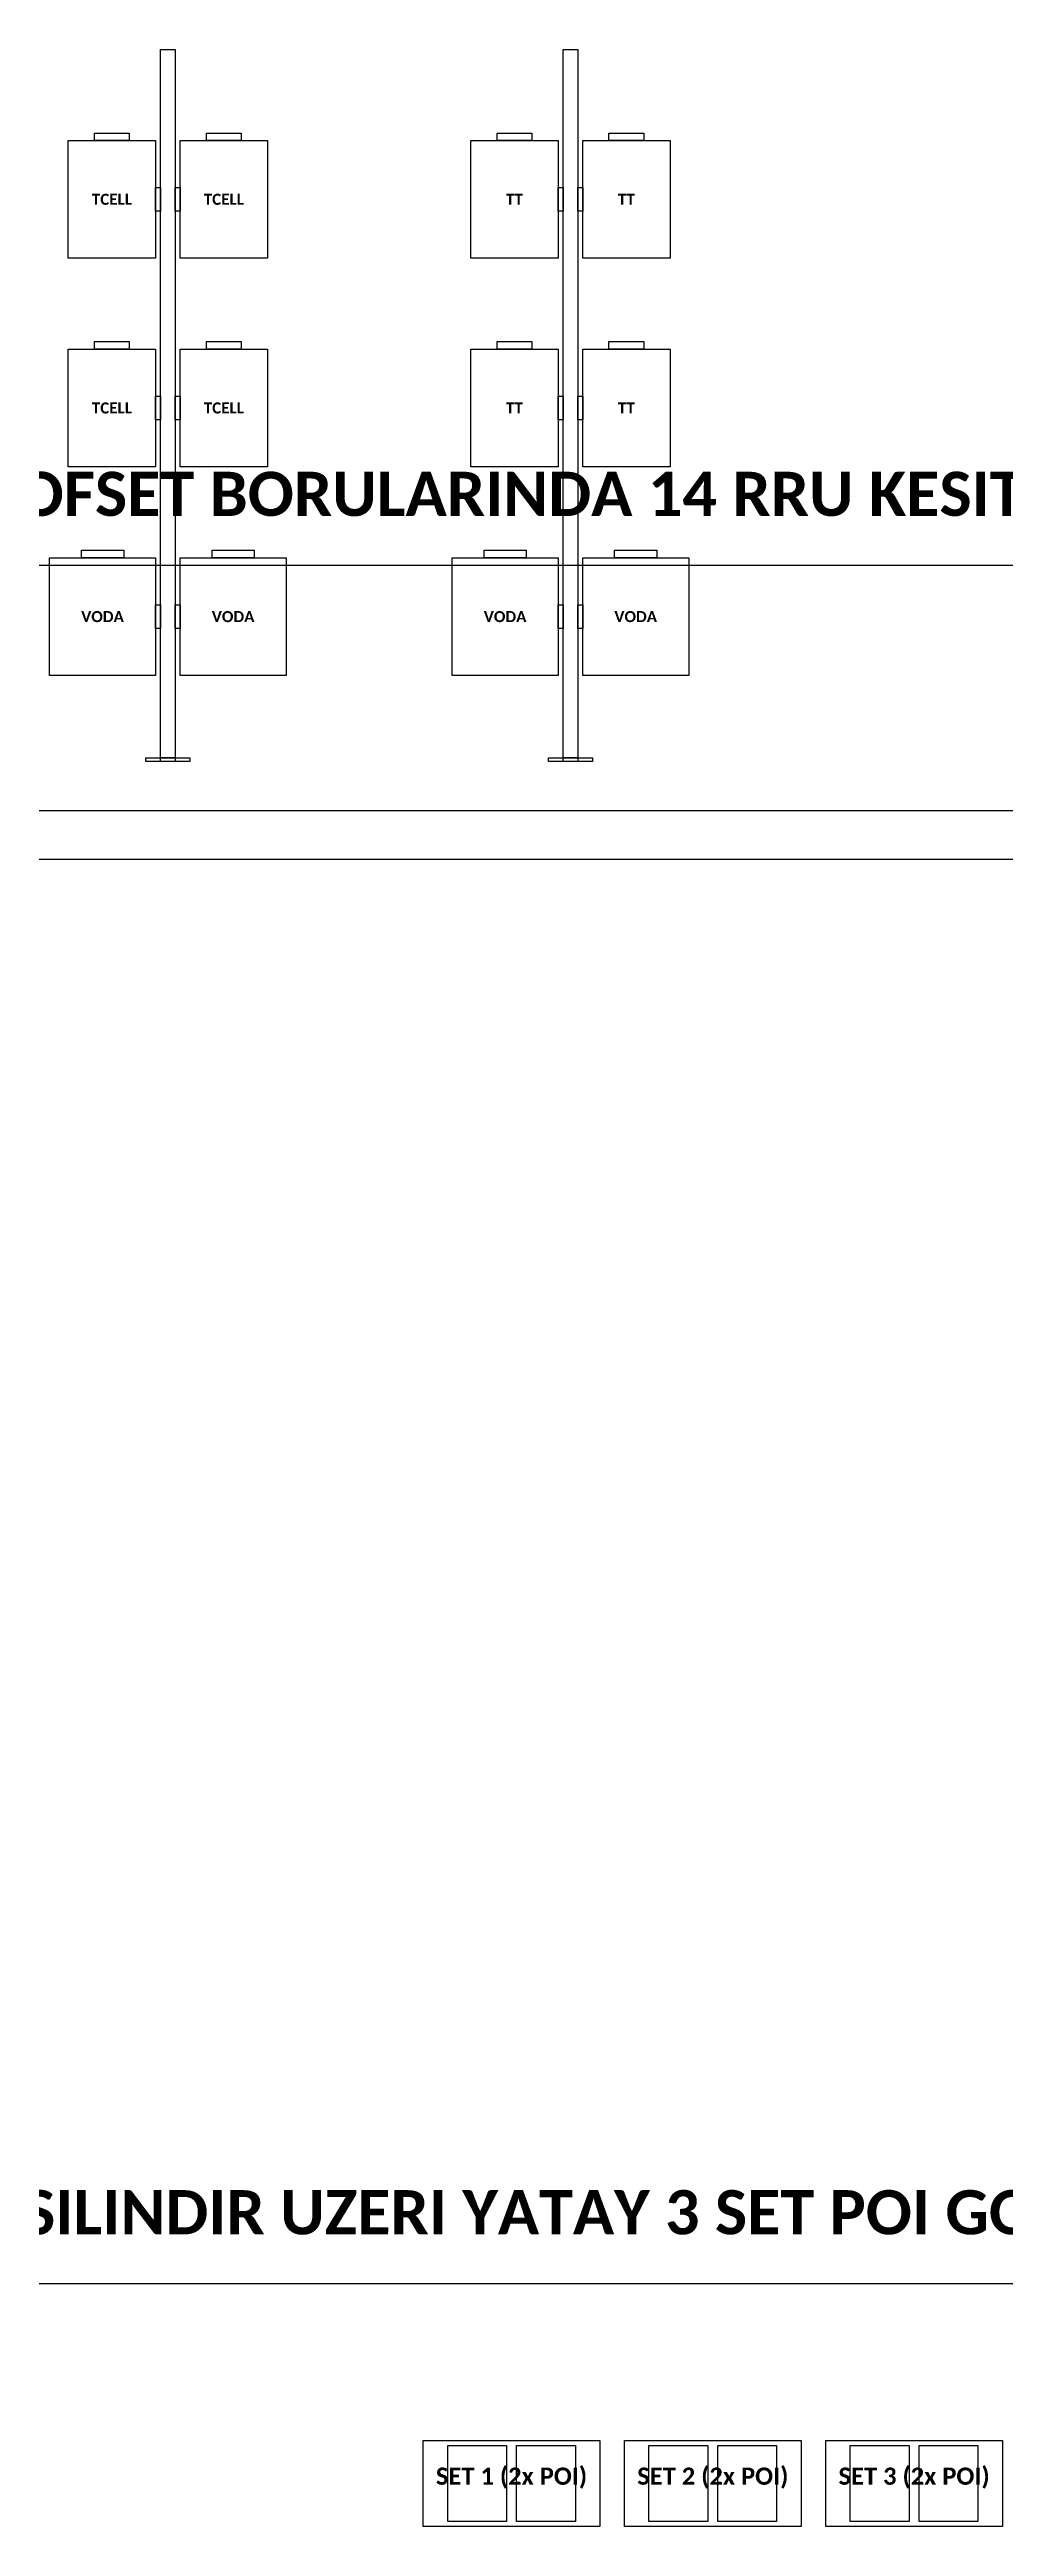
# Model space of a CAD drawing. Header units: metres. Extents: x -17.3 to 15, y -21.4 to 26.3.
# Drawn here: x -4.3 to -0.42, y -20.99 to -10.9 of the extents above; entities that cross this region are included whole.
import ezdxf
from ezdxf.enums import TextEntityAlignment as Align

# ---------------------------------------------------------------- set-up
doc = ezdxf.new("R2010")
doc.units = ezdxf.units.M
for name, color, linetype in [('EKP_POI_MODULLERI', 40, 'CONTINUOUS'), ('EKP_POI_TASIYICI_SASE', 30, 'CONTINUOUS'), ('EKP_TURK_TELEKOM_RRU', 4, 'CONTINUOUS'), ('EKP_TURKCELL_RRU', 5, 'CONTINUOUS'), ('EKP_VODAFONE_RRU', 1, 'CONTINUOUS'), ('KORKULUK_KAPI', 4, 'CONTINUOUS'), ('METIN_BILGI', 7, 'CONTINUOUS'), ('MONTAJ_BORULARI', 2, 'CONTINUOUS'), ('ZEMIN_PLATFORM', 8, 'CONTINUOUS')]:
    doc.layers.add(name, color=color, linetype=linetype)
doc.styles.get("Standard").update_dxf_attribs({"font": 'calibrib.ttf'})

msp = doc.modelspace()

# ---------------------------------------------------------------- texts
at = {"layer": 'EKP_TURK_TELEKOM_RRU'}
for p in [(-2.408, -11.51), (-1.952, -11.51), (-2.408, -12.36), (-1.952, -12.36)]:
    msp.add_text('TT', height=0.045, dxfattribs=at).set_placement(p, align=Align.MIDDLE_CENTER)
at = {"layer": 'EKP_TURKCELL_RRU'}
for p in [(-4.048, -11.51), (-3.592, -11.51), (-4.048, -12.36), (-3.592, -12.36)]:
    msp.add_text('TCELL', height=0.045, dxfattribs=at).set_placement(p, align=Align.MIDDLE_CENTER)
at = {"layer": 'EKP_VODAFONE_RRU'}
for p in [(-4.086, -13.21), (-3.554, -13.21), (-2.446, -13.21), (-1.914, -13.21)]:
    msp.add_text('VODA', height=0.045, dxfattribs=at).set_placement(p, align=Align.MIDDLE_CENTER)
at = {"layer": 'METIN_BILGI'}
for s, height, p in [('ARA KEDI YOLU VE 20CM OFSET BORULARINDA 14 RRU KESITI (KOT +8.60m)', 0.18, (-3, -12.8)), ('CATI UCU KEDI YOLU VE O45.7CM SILINDIR UZERI YATAY 3 SET POI GORUNUSU (KOT +5.75m)', 0.18, (-3, -19.8)), ('SET 1 (2x POI)', 0.07, (-2.42, -20.82)), ('SET 2 (2x POI)', 0.07, (-1.6, -20.82)), ('SET 3 (2x POI)', 0.07, (-0.78, -20.82))]:
    msp.add_text(s, height=height, dxfattribs=at).set_placement(p, align=Align.CENTER)

# ---------------------------------------------------------------- linework, layer by layer
at = {"layer": 'EKP_POI_MODULLERI'}
for points in [[(-2.68, -20.97), (-2.68, -20.66), (-2.44, -20.66), (-2.44, -20.97)], [(-2.4, -20.97), (-2.4, -20.66), (-2.16, -20.66), (-2.16, -20.97)], [(-1.86, -20.97), (-1.86, -20.66), (-1.62, -20.66), (-1.62, -20.97)], [(-1.58, -20.97), (-1.58, -20.66), (-1.34, -20.66), (-1.34, -20.97)], [(-1.04, -20.97), (-1.04, -20.66), (-0.8, -20.66), (-0.8, -20.97)], [(-0.76, -20.97), (-0.76, -20.66), (-0.52, -20.66), (-0.52, -20.97)]]:
    msp.add_lwpolyline(points, close=True, dxfattribs=at)
at = {"layer": 'EKP_POI_TASIYICI_SASE'}
for points in [[(-2.78, -20.99), (-2.78, -20.64), (-2.06, -20.64), (-2.06, -20.99)], [(-1.96, -20.99), (-1.96, -20.64), (-1.24, -20.64), (-1.24, -20.99)], [(-1.14, -20.99), (-1.14, -20.64), (-0.42, -20.64), (-0.42, -20.99)]]:
    msp.add_lwpolyline(points, close=True, dxfattribs=at)
at = {"layer": 'EKP_TURK_TELEKOM_RRU'}
for points in [[(-2.586, -11.75), (-2.586, -11.27), (-2.23, -11.27), (-2.23, -11.75)], [(-2.479, -11.27), (-2.479, -11.24), (-2.337, -11.24), (-2.337, -11.27)], [(-2.13, -11.75), (-2.13, -11.27), (-1.774, -11.27), (-1.774, -11.75)], [(-2.023, -11.27), (-2.023, -11.24), (-1.881, -11.24), (-1.881, -11.27)], [(-2.479, -12.12), (-2.479, -12.09), (-2.337, -12.09), (-2.337, -12.12)], [(-2.023, -12.12), (-2.023, -12.09), (-1.881, -12.09), (-1.881, -12.12)], [(-2.586, -12.6), (-2.586, -12.12), (-2.23, -12.12), (-2.23, -12.6)], [(-2.13, -12.6), (-2.13, -12.12), (-1.774, -12.12), (-1.774, -12.6)]]:
    msp.add_lwpolyline(points, close=True, dxfattribs=at)
at = {"layer": 'EKP_TURKCELL_RRU'}
for points in [[(-4.226, -11.75), (-4.226, -11.27), (-3.87, -11.27), (-3.87, -11.75)], [(-4.119, -11.27), (-4.119, -11.24), (-3.977, -11.24), (-3.977, -11.27)], [(-3.77, -11.75), (-3.77, -11.27), (-3.414, -11.27), (-3.414, -11.75)], [(-3.663, -11.27), (-3.663, -11.24), (-3.521, -11.24), (-3.521, -11.27)], [(-4.119, -12.12), (-4.119, -12.09), (-3.977, -12.09), (-3.977, -12.12)], [(-3.663, -12.12), (-3.663, -12.09), (-3.521, -12.09), (-3.521, -12.12)], [(-4.226, -12.6), (-4.226, -12.12), (-3.87, -12.12), (-3.87, -12.6)], [(-3.77, -12.6), (-3.77, -12.12), (-3.414, -12.12), (-3.414, -12.6)]]:
    msp.add_lwpolyline(points, close=True, dxfattribs=at)
at = {"layer": 'EKP_VODAFONE_RRU'}
for points in [[(-4.302, -13.45), (-4.302, -12.97), (-3.87, -12.97), (-3.87, -13.45)], [(-4.172, -12.97), (-4.172, -12.94), (-4, -12.94), (-4, -12.97)], [(-3.77, -13.45), (-3.77, -12.97), (-3.338, -12.97), (-3.338, -13.45)], [(-3.64, -12.97), (-3.64, -12.94), (-3.468, -12.94), (-3.468, -12.97)], [(-2.662, -13.45), (-2.662, -12.97), (-2.23, -12.97), (-2.23, -13.45)], [(-2.532, -12.97), (-2.532, -12.94), (-2.36, -12.94), (-2.36, -12.97)], [(-2.13, -13.45), (-2.13, -12.97), (-1.698, -12.97), (-1.698, -13.45)], [(-2, -12.97), (-2, -12.94), (-1.828, -12.94), (-1.828, -12.97)]]:
    msp.add_lwpolyline(points, close=True, dxfattribs=at)
at = {"layer": 'KORKULUK_KAPI'}
for p, q in [((-10, -13), (10, -13)), ((-10, -20), (10, -20))]:
    msp.add_line(p, q, dxfattribs=at)
at = {"layer": 'MONTAJ_BORULARI'}
for points in [[(-3.85, -13.8), (-3.85, -10.9), (-3.79, -10.9), (-3.79, -13.8)], [(-3.85, -13.785), (-3.85, -10.9), (-3.79, -10.9), (-3.79, -13.785)], [(-2.21, -13.8), (-2.21, -10.9), (-2.15, -10.9), (-2.15, -13.8)], [(-2.21, -13.785), (-2.21, -10.9), (-2.15, -10.9), (-2.15, -13.785)], [(-3.87, -11.558), (-3.87, -11.462), (-3.85, -11.462), (-3.85, -11.558)], [(-3.79, -11.558), (-3.79, -11.462), (-3.77, -11.462), (-3.77, -11.558)], [(-2.23, -11.558), (-2.23, -11.462), (-2.21, -11.462), (-2.21, -11.558)], [(-2.15, -11.558), (-2.15, -11.462), (-2.13, -11.462), (-2.13, -11.558)], [(-3.87, -12.408), (-3.87, -12.312), (-3.85, -12.312), (-3.85, -12.408)], [(-3.79, -12.408), (-3.79, -12.312), (-3.77, -12.312), (-3.77, -12.408)], [(-2.23, -12.408), (-2.23, -12.312), (-2.21, -12.312), (-2.21, -12.408)], [(-2.15, -12.408), (-2.15, -12.312), (-2.13, -12.312), (-2.13, -12.408)], [(-3.87, -13.258), (-3.87, -13.162), (-3.85, -13.162), (-3.85, -13.258)], [(-3.79, -13.258), (-3.79, -13.162), (-3.77, -13.162), (-3.77, -13.258)], [(-2.23, -13.258), (-2.23, -13.162), (-2.21, -13.162), (-2.21, -13.258)], [(-2.15, -13.258), (-2.15, -13.162), (-2.13, -13.162), (-2.13, -13.258)], [(-3.91, -13.8), (-3.91, -13.785), (-3.73, -13.785), (-3.73, -13.8)], [(-2.27, -13.8), (-2.27, -13.785), (-2.09, -13.785), (-2.09, -13.8)]]:
    msp.add_lwpolyline(points, close=True, dxfattribs=at)
at = {"layer": 'ZEMIN_PLATFORM'}
msp.add_lwpolyline([(-10, -14.2), (-10, -14), (10, -14), (10, -14.2)], close=True, dxfattribs=at)

msp.set_redraw_order([(e.dxf.handle, doc.entitydb.next_handle()) for e in msp.query("TEXT MTEXT ATTDEF DIMENSION ARC_DIMENSION")])  # texts and dimensions are drawn at this point

doc.saveas('drawing.dxf')
